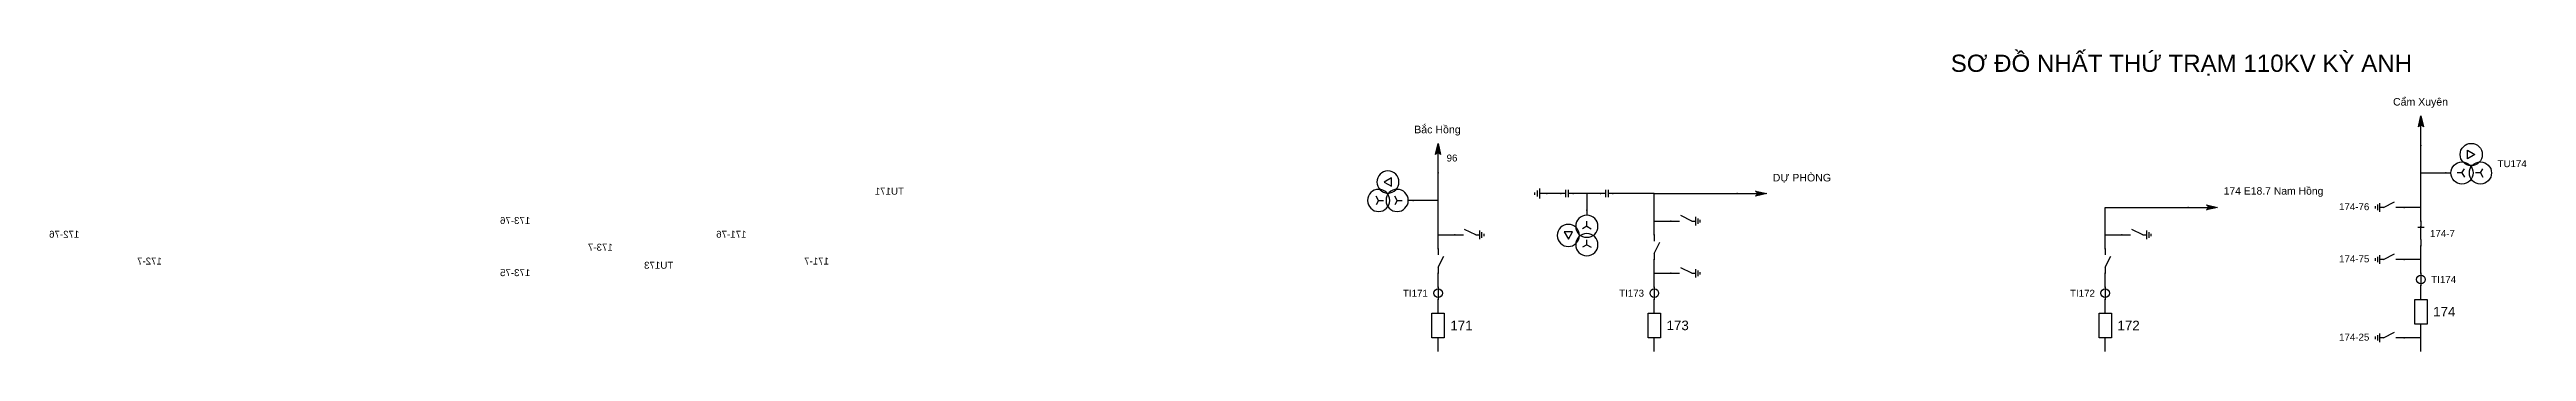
# Model space of a CAD drawing. Header units: millimetres. Extents: x -346 to 397, y 8 to 290.
# Drawn here: x -217 to 286, y 229 to 290 of the extents above; entities that cross this region are included whole.
import ezdxf

# ---------------------------------------------------------------- set-up
doc = ezdxf.new("R2010")
doc.units = ezdxf.units.MM
doc.layers.add('GROUND', color=3, linetype='Continuous', lineweight=25)
doc.layers.add('HV_110KV', color=1, linetype='Continuous', lineweight=25)
doc.layers.add('SYM_PORTS', color=8, linetype='Continuous', plot=False)
doc.layers.add('TEXT', color=7, linetype='Continuous')
doc.styles.add('SLD_TEXT', font='arial.ttf')

msp = doc.modelspace()

# ---------------------------------------------------------------- texts
at = {"layer": 'TEXT', "attachment_point": 7, "style": 'SLD_TEXT'}
for s, insert, char_height in [('SƠ ĐỒ NHẤT THỨ TRẠM 110KV KỲ ANH', (168.87, 284.66), 3.4962), ('Cẩm Xuyên', (258.58, 278.12), 1.527), ('Bắc Hồng', (60.05, 272.49), 1.536), ('96', (66.62, 267.2), 1.411), ('DỰ PHÒNG', (132.77, 262.83), 1.533), ('174 E18.7 Nam Hồng', (224.22, 260.04), 1.5061)]:
    msp.add_mtext(s, dxfattribs=dict(at, insert=insert, char_height=char_height))

# ---------------------------------------------------------------- blocks, each defined once
blk = doc.blocks.new('SYM_CIRCUIT_BREAKER')
at = {"lineweight": 25}
blk.add_lwpolyline([(-1.25, 2.5), (1.25, 2.5), (1.25, -2.5), (-1.25, -2.5)], close=True, dxfattribs=at)
at = {"layer": 'SYM_PORTS'}
for p in [(0, 2.5), (0, -2.5)]:
    blk.add_point(p, dxfattribs=at)
blk.add_attdef('DEVICE_CODE', (2.25, -0.5), '', height=2)
at = {"flags": 1}
blk.add_attdef('RATING', (2.25, -3.5), '', height=2, dxfattribs=at)
blk = doc.blocks.new('SYM_CURRENT_TRANSFORMER')
at = {"lineweight": 25}
blk.add_lwpolyline([(0, 1.25), (0, -1.25)], dxfattribs=at)
blk.add_circle((0, 0), 0.875, dxfattribs=at)
at = {"layer": 'SYM_PORTS'}
for p in [(0, 1.25), (0, -1.25)]:
    blk.add_point(p, dxfattribs=at)
blk.add_attdef('DEVICE_CODE', (1.875, -1.75), '', height=2)
at = {"flags": 1}
blk.add_attdef('RATIO', (1.875, -4.75), '', height=2, dxfattribs=at)
blk = doc.blocks.new('SYM_DISCONNECTOR_OPEN')
at = {"lineweight": 25}
for points in [[(0, -1.25), (-1.125, 1)], [(0, 2.5), (0, 1.25)], [(0, -1.25), (0, -2.5)]]:
    blk.add_lwpolyline(points, dxfattribs=at)
at = {"layer": 'SYM_PORTS'}
for p in [(0, 2.5), (0, -2.5)]:
    blk.add_point(p, dxfattribs=at)
blk.add_attdef('DEVICE_CODE', (1, -0.5), '', height=2)
blk = doc.blocks.new('SYM_EARTHING_SWITCH_OPEN')
at = {"lineweight": 25}
for points in [[(0, -1.25), (-1.125, 1)], [(0, 3), (0, 1.25)], [(-0.875, -2), (0.875, -2)], [(-0.5625, -2.4375), (0.5625, -2.4375)], [(-0.25, -2.875), (0.25, -2.875)], [(0, -1.25), (0, -2)]]:
    blk.add_lwpolyline(points, dxfattribs=at)
at = {"layer": 'SYM_PORTS'}
blk.add_point((0, 3), dxfattribs=at)
blk.add_attdef('DEVICE_CODE', (1.875, 0), '', height=2)
blk = doc.blocks.new('SYM_VOLTAGE_TRANSFORMER')
at = {"lineweight": 25}
for points in [[(0, 1.375), (-0.8625, 0.875)], [(0, 4.625), (0, 3.625)], [(0, 1.375), (0, 2.375)], [(0, 1.375), (0.8625, 0.875)], [(0, -2.375), (-0.8625, -2.875)], [(0, -2.375), (0, -1.375)], [(0, -2.375), (0.8625, -2.875)]]:
    blk.add_lwpolyline(points, dxfattribs=at)
blk.add_lwpolyline([(2.875, 0.25), (4.625, 0.25), (3.75, -1.25)], close=True, dxfattribs=at)
for centre in [(0, 1.375), (3.75, -0.5), (0, -2.375)]:
    blk.add_circle(centre, 2.25, dxfattribs=at)
at = {"layer": 'SYM_PORTS'}
blk.add_point((0, 4.625), dxfattribs=at)
blk.add_attdef('DEVICE_CODE', (7, 1.625), '', height=2)
at = {"flags": 1}
blk.add_attdef('RATIO', (7, -1.375), '', height=2, dxfattribs=at)
blk = doc.blocks.new('SYM_LINE_FEEDER_ARROW')
blk.add_hatch(color=7).paths.add_polyline_path([(0, -3), (-0.5, -0.75), (0, -1.25), (0.5, -0.75)])
at = {"lineweight": 25}
blk.add_lwpolyline([(0, 3), (0, -1.25)], dxfattribs=at)
blk.add_lwpolyline([(0, -3), (-0.5, -0.75), (0, -1.25), (0.5, -0.75)], close=True, dxfattribs=at)
at = {"layer": 'SYM_PORTS'}
blk.add_point((0, 3), dxfattribs=at)
blk.add_attdef('LINE_NAME', (1.5, 0), '', height=2)
blk = doc.blocks.new('SYM_COUPLING_CAPACITOR')
at = {"lineweight": 25}
for points in [[(-0.75, 0.25), (0.75, 0.25)], [(0, 1.25), (0, 0.25)], [(-0.75, -0.25), (0.75, -0.25)], [(0, -0.25), (0, -1.25)]]:
    blk.add_lwpolyline(points, dxfattribs=at)
at = {"layer": 'SYM_PORTS'}
for p in [(0, 1.25), (0, -1.25)]:
    blk.add_point(p, dxfattribs=at)
blk.add_attdef('DEVICE_CODE', (1.75, -1.75), '', height=2)
blk = doc.blocks.new('SYM_GROUND_SYMBOL')
at = {"lineweight": 25}
for points in [[(0, 1.25), (0, -0.25)], [(-1, -0.25), (1, -0.25)], [(-0.625, -0.75), (0.625, -0.75)], [(-0.25, -1.25), (0.25, -1.25)]]:
    blk.add_lwpolyline(points, dxfattribs=at)
at = {"layer": 'SYM_PORTS'}
blk.add_point((0, 1.25), dxfattribs=at)
blk = doc.blocks.new('SYM_DISCONNECTOR_CLOSED')
at = {"lineweight": 25}
for points in [[(-0.625, 1.25), (0.625, 1.25)], [(0, 2.5), (0, 1.25)], [(0, -1.25), (0, 1.5)], [(0, -1.25), (0, -2.5)]]:
    blk.add_lwpolyline(points, dxfattribs=at)
at = {"layer": 'SYM_PORTS'}
for p in [(0, 2.5), (0, -2.5)]:
    blk.add_point(p, dxfattribs=at)
blk.add_attdef('DEVICE_CODE', (1.625, -0.5), '', height=2)

# ---------------------------------------------------------------- linework, layer by layer
at = {"layer": 'GROUND'}
msp.add_lwpolyline([(89.76, 260.7), (86.96, 260.7)], dxfattribs=at)
at = {"layer": 'HV_110KV'}
for points in [[(264.24, 264.89), (264.24, 270.49)], [(64.9, 259.3), (64.9, 264.89)], [(264.24, 257.9), (264.24, 264.89)], [(264.24, 264.89), (269.31, 264.89)], [(64.9, 259.3), (59.84, 259.3)], [(64.9, 252.3), (64.9, 259.3)], [(95.06, 260.7), (92.26, 260.7)], [(97.86, 260.7), (95.06, 260.7)], [(95.06, 260.7), (95.06, 257.32)], [(108.75, 260.7), (100.36, 260.7)], [(108.75, 255.1), (108.75, 260.7)], [(108.75, 260.7), (125.54, 260.7)], [(200.21, 252.3), (200.21, 257.9), (217, 257.9)], [(264.24, 257.9), (260.86, 257.9)], [(264.24, 255.1), (264.24, 257.9)], [(64.9, 249.5), (64.9, 252.3)], [(64.9, 252.3), (68.28, 252.3)], [(108.75, 252.3), (108.75, 255.1)], [(108.75, 255.1), (112.13, 255.1)], [(200.21, 249.5), (200.21, 252.3)], [(200.21, 252.3), (203.59, 252.3)], [(108.75, 244.5), (108.75, 247.3)], [(264.24, 247.3), (260.86, 247.3)], [(264.24, 247.3), (264.24, 250.1)], [(264.24, 244.5), (264.24, 247.3)], [(64.9, 241.7), (64.9, 244.5)], [(108.75, 241.7), (108.75, 244.5)], [(108.75, 244.5), (112.13, 244.5)], [(200.21, 241.7), (200.21, 244.5)], [(264.24, 239.2), (264.24, 242)], [(64.9, 236.4), (64.9, 239.2)], [(108.75, 236.4), (108.75, 239.2)], [(200.21, 236.4), (200.21, 239.2)], [(64.9, 228.61), (64.9, 231.4)], [(108.75, 228.61), (108.75, 231.4)], [(200.21, 228.61), (200.21, 231.4)], [(264.24, 231.4), (260.86, 231.4)], [(264.24, 231.4), (264.24, 234.2)], [(264.24, 228.61), (264.24, 231.4)]]:
    msp.add_lwpolyline(points, dxfattribs=at)

# ---------------------------------------------------------------- block references
at = {"layer": 'GROUND', "rotation": 270}
msp.add_blockref('SYM_GROUND_SYMBOL', (85.71, 260.7), dxfattribs=at)
at = {"layer": 'HV_110KV'}
for name, p, rotation in [('SYM_LINE_FEEDER_ARROW', (264.24, 273.49), 180), ('SYM_LINE_FEEDER_ARROW', (64.9, 267.89), 180), ('SYM_COUPLING_CAPACITOR', (91.01, 260.7), 270), ('SYM_COUPLING_CAPACITOR', (99.11, 260.7), 270), ('SYM_LINE_FEEDER_ARROW', (128.54, 260.7), 90), ('SYM_LINE_FEEDER_ARROW', (220, 257.9), 90)]:
    msp.add_blockref(name, p, dxfattribs=dict(at, rotation=rotation))
ref = msp.add_blockref('SYM_VOLTAGE_TRANSFORMER', (273.93, 264.89), dxfattribs=dict(at, rotation=90))
ref.add_attrib('DEVICE_CODE', 'TU174', (279.78, 266.07), dxfattribs={"layer": 'TEXT', "height": 1.411, "style": 'SLD_TEXT'})
ref = msp.add_blockref('SYM_VOLTAGE_TRANSFORMER', (55.21, 259.3), dxfattribs=dict(at, xscale=-1, rotation=270))
ref.add_attrib('DEVICE_CODE', 'TU171', (43.45, 260.48), dxfattribs={"layer": 'TEXT', "extrusion": (0, 0, -1), "height": 1.411, "style": 'SLD_TEXT'})
ref = msp.add_blockref('SYM_EARTHING_SWITCH_OPEN', (115.13, 255.1), dxfattribs=dict(at, xscale=-1, rotation=90))
ref.add_attrib('DEVICE_CODE', '173-76', (119.23, 254.53), dxfattribs={"layer": 'TEXT', "extrusion": (0, 0, -1), "height": 1.411, "style": 'SLD_TEXT'})
ref = msp.add_blockref('SYM_VOLTAGE_TRANSFORMER', (95.06, 252.69), dxfattribs=dict(at, xscale=-1))
ref.add_attrib('DEVICE_CODE', 'TU173', (90.23, 245.43), dxfattribs={"layer": 'TEXT', "extrusion": (0, 0, -1), "height": 1.411, "style": 'SLD_TEXT'})
ref = msp.add_blockref('SYM_EARTHING_SWITCH_OPEN', (257.86, 257.9), dxfattribs=dict(at, rotation=270))
ref.add_attrib('DEVICE_CODE', '174-76', (247.63, 257.33), dxfattribs={"layer": 'TEXT', "height": 1.411, "style": 'SLD_TEXT'})
ref = msp.add_blockref('SYM_EARTHING_SWITCH_OPEN', (206.59, 252.3), dxfattribs=dict(at, xscale=-1, rotation=90))
ref.add_attrib('DEVICE_CODE', '172-76', (210.68, 251.73), dxfattribs={"layer": 'TEXT', "extrusion": (0, 0, -1), "height": 1.411, "style": 'SLD_TEXT'})
ref = msp.add_blockref('SYM_DISCONNECTOR_OPEN', (108.75, 249.8), dxfattribs=dict(at, xscale=-1))
ref.add_attrib('DEVICE_CODE', '173-7', (102.49, 249.1), dxfattribs={"layer": 'TEXT', "extrusion": (0, 0, -1), "height": 1.411, "style": 'SLD_TEXT'})
ref = msp.add_blockref('SYM_EARTHING_SWITCH_OPEN', (71.28, 252.3), dxfattribs=dict(at, xscale=-1, rotation=90))
ref.add_attrib('DEVICE_CODE', '171-76', (75.38, 251.73), dxfattribs={"layer": 'TEXT', "extrusion": (0, 0, -1), "height": 1.411, "style": 'SLD_TEXT'})
ref = msp.add_blockref('SYM_DISCONNECTOR_CLOSED', (264.24, 252.6), dxfattribs=at)
ref.add_attrib('DEVICE_CODE', '174-7', (266.08, 251.89), dxfattribs={"layer": 'TEXT', "height": 1.411, "style": 'SLD_TEXT'})
ref = msp.add_blockref('SYM_DISCONNECTOR_OPEN', (200.21, 247), dxfattribs=dict(at, xscale=-1))
ref.add_attrib('DEVICE_CODE', '172-7', (193.95, 246.29), dxfattribs={"layer": 'TEXT', "extrusion": (0, 0, -1), "height": 1.411, "style": 'SLD_TEXT'})
ref = msp.add_blockref('SYM_DISCONNECTOR_OPEN', (64.9, 247), dxfattribs=dict(at, xscale=-1))
ref.add_attrib('DEVICE_CODE', '171-7', (58.64, 246.29), dxfattribs={"layer": 'TEXT', "extrusion": (0, 0, -1), "height": 1.411, "style": 'SLD_TEXT'})
ref = msp.add_blockref('SYM_EARTHING_SWITCH_OPEN', (257.86, 247.3), dxfattribs=dict(at, rotation=270))
ref.add_attrib('DEVICE_CODE', '174-75', (247.63, 246.73), dxfattribs={"layer": 'TEXT', "height": 1.411, "style": 'SLD_TEXT'})
ref = msp.add_blockref('SYM_EARTHING_SWITCH_OPEN', (115.13, 244.5), dxfattribs=dict(at, xscale=-1, rotation=90))
ref.add_attrib('DEVICE_CODE', '173-75', (119.23, 243.93), dxfattribs={"layer": 'TEXT', "extrusion": (0, 0, -1), "height": 1.411, "style": 'SLD_TEXT'})
ref = msp.add_blockref('SYM_CURRENT_TRANSFORMER', (64.9, 240.45), dxfattribs=at)
ref.add_attrib('DEVICE_CODE', 'TI171', (57.77, 239.74), dxfattribs={"layer": 'TEXT', "height": 1.411, "style": 'SLD_TEXT'})
ref = msp.add_blockref('SYM_CURRENT_TRANSFORMER', (108.75, 240.45), dxfattribs=at)
ref.add_attrib('DEVICE_CODE', 'TI173', (101.62, 239.76), dxfattribs={"layer": 'TEXT', "height": 1.411, "style": 'SLD_TEXT'})
ref = msp.add_blockref('SYM_CURRENT_TRANSFORMER', (200.21, 240.45), dxfattribs=at)
ref.add_attrib('DEVICE_CODE', 'TI172', (193.07, 239.74), dxfattribs={"layer": 'TEXT', "height": 1.411, "style": 'SLD_TEXT'})
ref = msp.add_blockref('SYM_CURRENT_TRANSFORMER', (264.24, 243.25), dxfattribs=at)
ref.add_attrib('DEVICE_CODE', 'TI174', (266.33, 242.54), dxfattribs={"layer": 'TEXT', "height": 1.411, "style": 'SLD_TEXT'})
ref = msp.add_blockref('SYM_CIRCUIT_BREAKER', (64.9, 233.9), dxfattribs=at)
ref.add_attrib('DEVICE_CODE', '171', (67.37, 232.93), dxfattribs={"layer": 'TEXT', "height": 1.939, "style": 'SLD_TEXT'})
ref = msp.add_blockref('SYM_CIRCUIT_BREAKER', (108.75, 233.9), dxfattribs=at)
ref.add_attrib('DEVICE_CODE', '173', (111.22, 232.95), dxfattribs={"layer": 'TEXT', "height": 1.94, "style": 'SLD_TEXT'})
ref = msp.add_blockref('SYM_CIRCUIT_BREAKER', (200.21, 233.9), dxfattribs=at)
ref.add_attrib('DEVICE_CODE', '172', (202.68, 232.93), dxfattribs={"layer": 'TEXT', "height": 1.939, "style": 'SLD_TEXT'})
ref = msp.add_blockref('SYM_CIRCUIT_BREAKER', (264.24, 236.7), dxfattribs=at)
ref.add_attrib('DEVICE_CODE', '174', (266.71, 235.73), dxfattribs={"layer": 'TEXT', "height": 1.939, "style": 'SLD_TEXT'})
ref = msp.add_blockref('SYM_EARTHING_SWITCH_OPEN', (257.86, 231.4), dxfattribs=dict(at, rotation=270))
ref.add_attrib('DEVICE_CODE', '174-25', (247.63, 230.83), dxfattribs={"layer": 'TEXT', "height": 1.411, "style": 'SLD_TEXT'})

msp.set_redraw_order([(e.dxf.handle, doc.entitydb.next_handle()) for e in msp.query("TEXT MTEXT ATTDEF DIMENSION ARC_DIMENSION")])  # texts and dimensions are drawn at this point

doc.saveas('drawing.dxf')
